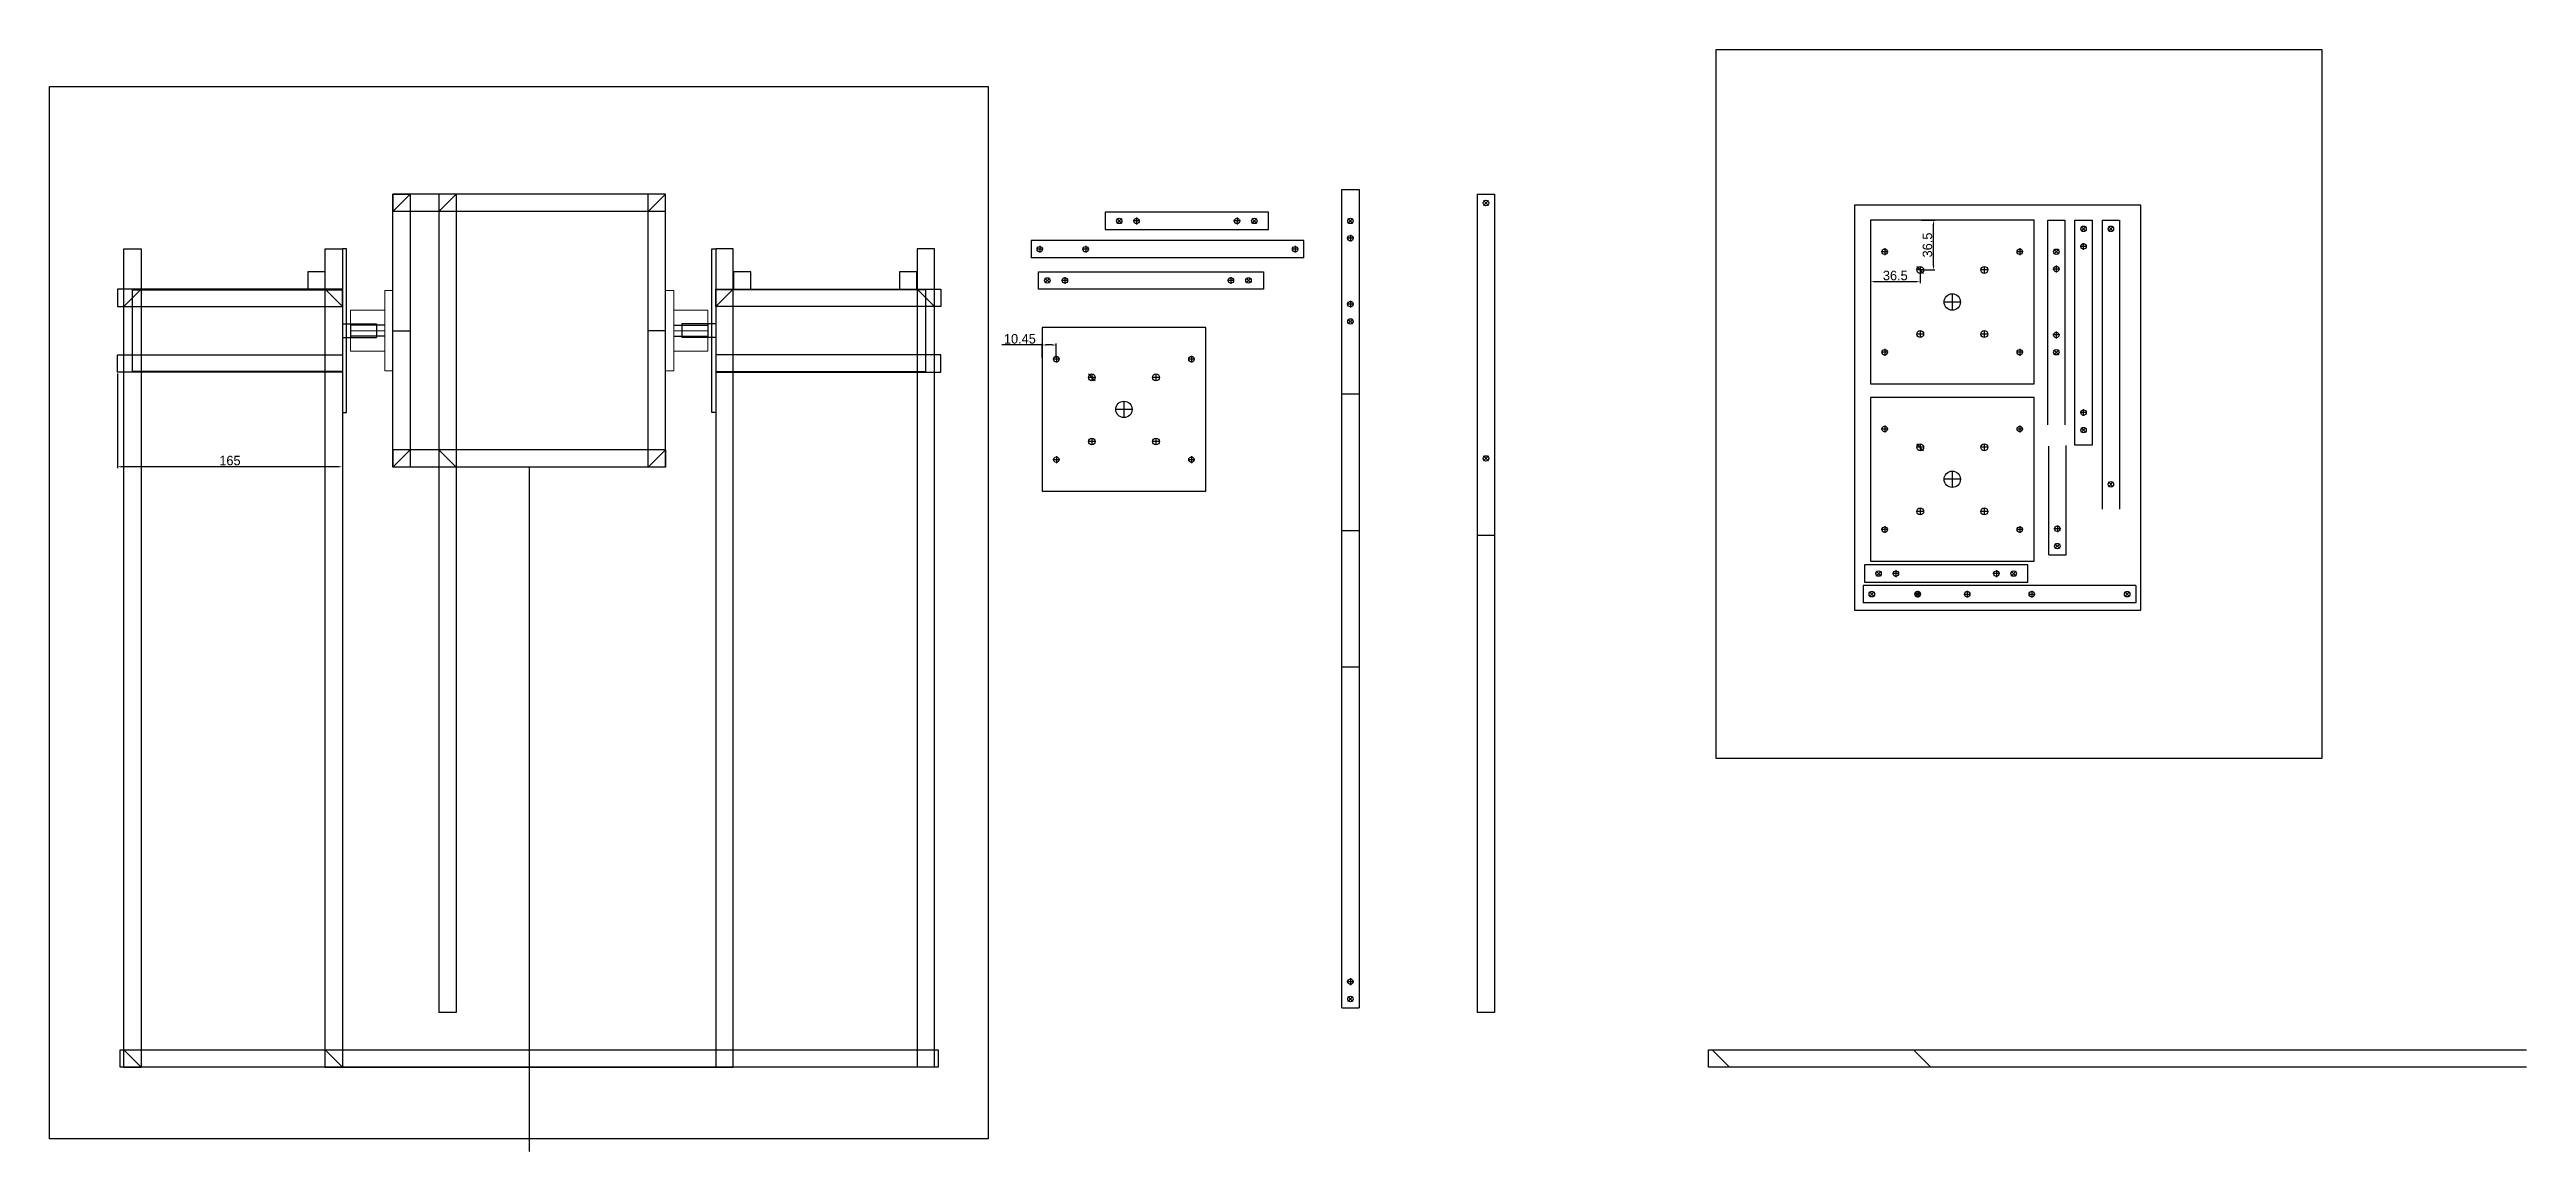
# Model space of a CAD drawing. Header units: millimetres. Extents: x -15418 to 43885, y -27590 to 23052.
# Drawn here: x 6408 to 8226, y -1861 to -1054 of the extents above; entities that cross this region are included whole.
import ezdxf

# ---------------------------------------------------------------- set-up
doc = ezdxf.new("R2010")
doc.units = ezdxf.units.MM
doc.header["$LTSCALE"] = 0.5
doc.layers.get('0').update_dxf_attribs({"lineweight": 5})
doc.layers.get('Defpoints').update_dxf_attribs({"color": 4})
doc.layers.add('Layer1', color=1, linetype='Continuous')
doc.layers.add('Layer2', color=2, linetype='Continuous')
doc.dimstyles.new('ISO-25', dxfattribs={"dimtxt": 7, "dimasz": 3, "dimexe": 1, "dimexo": 1, "dimgap": 1, "dimtad": 1, "dimtoh": 1, "dimdec": 3, "dimdsep": 46, "dimtxsty": 'Standard', "dimcen": 2.5, "dimadec": 0, "dimazin": 0, "dimtfac": 1, "dimtdec": 3, "dimtmove": 0, "dimatfit": 3, "dimfxl": 1, "dimarcsym": 1})

msp = doc.modelspace()

# ---------------------------------------------------------------- blocks, each defined once
blk = doc.blocks.new('*D349')
at = {"layer": 'Defpoints', "color": 0, "transparency": 16777216}
for p in [(7136.6, -1270.2), (7136.6, -1280.6), (7147, -1280.6)]:
    blk.add_point(p, dxfattribs=at)
at = {"layer": 'Layer2', "color": 0, "lineweight": -2, "transparency": 16777216}
for p, q in [((7136.6, -1270.2), (7107.1, -1270.2)), ((7136.6, -1279.6), (7136.6, -1269.2)), ((7144, -1270.2), (7139.6, -1270.2)), ((7147, -1279.6), (7147, -1269.2))]:
    blk.add_line(p, q, dxfattribs=at)
at = {"layer": 'Layer2', "color": 0, "transparency": 16777216}
for points in [[(7139.6, -1269.7), (7139.6, -1270.7), (7136.6, -1270.2)], [(7144, -1269.7), (7144, -1270.7), (7147, -1270.2)]]:
    blk.add_solid(points, dxfattribs=at)
at = {"layer": 'Layer2', "color": 0, "transparency": 16777216, "insert": (7120.3, -1265.7), "char_height": 7, "attachment_point": 5}
blk.add_mtext('10.45', dxfattribs=at)
blk = doc.blocks.new('*D376')
at = {"layer": 'Defpoints', "color": 0, "transparency": 16777216}
for p in [(6458.3, -1290.2), (6623.3, -1290.2), (6458.3, -1359.5)]:
    blk.add_point(p, dxfattribs=at)
at = {"layer": 'Layer2', "color": 0, "lineweight": -2, "transparency": 16777216}
for p, q in [((6458.3, -1291.2), (6458.3, -1360.5)), ((6623.3, -1291.2), (6623.3, -1360.5)), ((6620.3, -1359.5), (6461.3, -1359.5))]:
    blk.add_line(p, q, dxfattribs=at)
at = {"layer": 'Layer2', "color": 0, "transparency": 16777216}
for points in [[(6461.3, -1359), (6461.3, -1360), (6458.3, -1359.5)], [(6620.3, -1359), (6620.3, -1360), (6623.3, -1359.5)]]:
    blk.add_solid(points, dxfattribs=at)
at = {"layer": 'Layer2', "color": 0, "transparency": 16777216, "insert": (6540.8, -1355), "char_height": 7, "attachment_point": 5}
blk.add_mtext('165', dxfattribs=at)
blk = doc.blocks.new('*D350')
at = {"layer": 'Defpoints', "color": 0, "transparency": 16777216}
for p in [(7744.3, -1215.2), (7780.8, -1215.2), (7744.3, -1223.8)]:
    blk.add_point(p, dxfattribs=at)
at = {"layer": 'Layer2', "color": 0, "lineweight": -2, "transparency": 16777216}
for p, q in [((7744.3, -1216.2), (7744.3, -1224.8)), ((7780.8, -1216.2), (7780.8, -1224.8)), ((7777.8, -1223.8), (7747.3, -1223.8))]:
    blk.add_line(p, q, dxfattribs=at)
at = {"layer": 'Layer2', "color": 0, "transparency": 16777216}
for points in [[(7747.3, -1223.3), (7747.3, -1224.3), (7744.3, -1223.8)], [(7777.8, -1223.3), (7777.8, -1224.3), (7780.8, -1223.8)]]:
    blk.add_solid(points, dxfattribs=at)
at = {"layer": 'Layer2', "color": 0, "transparency": 16777216, "insert": (7762.5, -1219.3), "char_height": 7, "attachment_point": 5}
blk.add_mtext('36.5', dxfattribs=at)
blk = doc.blocks.new('*D351')
at = {"layer": 'Defpoints', "color": 0, "transparency": 16777216}
for p in [(7780.8, -1178.7), (7790.6, -1178.7), (7780.8, -1215.2)]:
    blk.add_point(p, dxfattribs=at)
at = {"layer": 'Layer2', "color": 0, "lineweight": -2, "transparency": 16777216}
for p, q in [((7781.8, -1178.7), (7791.6, -1178.7)), ((7790.6, -1212.2), (7790.6, -1181.7)), ((7781.8, -1215.2), (7791.6, -1215.2))]:
    blk.add_line(p, q, dxfattribs=at)
at = {"layer": 'Layer2', "color": 0, "transparency": 16777216}
for points in [[(7790.1, -1181.7), (7791.1, -1181.7), (7790.6, -1178.7)], [(7790.1, -1212.2), (7791.1, -1212.2), (7790.6, -1215.2)]]:
    blk.add_solid(points, dxfattribs=at)
at = {"layer": 'Layer2', "color": 0, "transparency": 16777216, "insert": (7786.1, -1196.9), "char_height": 7, "attachment_point": 5, "rotation": 90}
blk.add_mtext('36.5', dxfattribs=at)

# ---------------------------------------------------------------- dimensions: what is measured, and where the dimension line sits
at = {"layer": 'Layer2', "transparency": 33554661}
dim = msp.add_linear_dim(base=(7790.568, -1178.6879), p1=(7780.775, -1215.1879), p2=(7780.775, -1178.6879), angle=90, dimstyle='ISO-25', dxfattribs=at)
dim.commit()
dim.dimension.update_dxf_attribs({"geometry": '*D351', "text_midpoint": (7786.068, -1196.9379)})
for base, p1, p2, picture, middle in [((7744.275, -1223.773), (7780.775, -1215.1879), (7744.275, -1215.1879), '*D350', (7762.525, -1219.273)), ((7136.5983, -1270.2234), (7147.0483, -1280.6074), (7136.5983, -1280.6074), '*D349', (7120.3483, -1265.7234)), ((6458.3445, -1359.4602), (6623.3445, -1290.2102), (6458.3445, -1290.2102), '*D376', (6540.8445, -1354.9602))]:
    dim = msp.add_linear_dim(base=base, p1=p1, p2=p2, dimstyle='ISO-25', dxfattribs=at)
    dim.commit()
    dim.dimension.update_dxf_attribs({"geometry": picture, "text_midpoint": middle})

# ---------------------------------------------------------------- linework, layer by layer
at = {"transparency": 33554661}
for p, q in [((6654.3445, -1289.2102), (6654.3445, -1230.2102)), ((6654.3445, -1230.2102), (6660.3445, -1230.2102)), ((6660.3445, -1230.2102), (6660.3445, -1289.2102)), ((6860.3445, -1230.2102), (6860.3445, -1289.2102)), ((6866.3445, -1230.2102), (6860.3445, -1230.2102)), ((6866.3445, -1289.2102), (6866.3445, -1230.2102)), ((6629.3445, -1274.7102), (6629.3445, -1244.7102)), ((6654.3445, -1244.7102), (6629.3445, -1244.7102)), ((6866.3445, -1244.7102), (6891.3445, -1244.7102)), ((6891.3445, -1274.7102), (6891.3445, -1244.7102)), ((6654.3445, -1259.7102), (6629.3445, -1259.7102)), ((6866.3445, -1259.7102), (6891.3445, -1259.7102)), ((6654.3445, -1274.7102), (6629.3445, -1274.7102)), ((6660.3445, -1289.2102), (6654.3445, -1289.2102)), ((6860.3445, -1289.2102), (6866.3445, -1289.2102)), ((6866.3445, -1274.7102), (6891.3445, -1274.7102))]:
    msp.add_line(p, q, dxfattribs=at)
at = {"layer": 'Layer1', "transparency": 33554661}
for p, q in [((6660.3445, -1359.7102), (6660.3445, -1159.7102)), ((6660.3445, -1159.7102), (6673.0445, -1159.7102)), ((6860.3445, -1159.7102), (6660.3445, -1159.7102)), ((6660.3445, -1159.7102), (6660.3445, -1172.4102)), ((6660.3445, -1172.4102), (6673.0445, -1159.7102)), ((6673.0445, -1159.7102), (6673.0445, -1359.7102)), ((6693.9945, -1159.7102), (6693.9945, -1759.7102)), ((6693.9945, -1172.4102), (6706.6945, -1159.7102)), ((6706.6945, -1159.7102), (6706.6945, -1759.7102)), ((6860.3445, -1159.7102), (6847.6445, -1159.7102)), ((6847.6445, -1359.7102), (6847.6445, -1159.7102)), ((6847.6445, -1172.4102), (6860.3445, -1159.7102)), ((6860.3445, -1359.7102), (6860.3445, -1159.7102)), ((6860.3445, -1172.4102), (6860.3445, -1159.7102)), ((7356.417, -1756.099), (7356.417, -1156.099)), ((7356.417, -1156.099), (7369.117, -1156.099)), ((7369.117, -1156.099), (7369.117, -1756.099)), ((7455.8669, -1159.7102), (7455.8669, -1759.7102)), ((7455.8669, -1159.7102), (7468.5669, -1159.7102)), ((7468.5669, -1159.7102), (7468.5669, -1759.7102)), ((6860.3445, -1172.4102), (6660.3445, -1172.4102)), ((7302.7499, -1172.899), (7182.7499, -1172.899)), ((7182.7499, -1172.899), (7182.7499, -1185.599)), ((7191.4322, -1177.4812), (7194.9677, -1181.0168)), ((7194.9677, -1177.4812), (7191.4322, -1181.0168)), ((7208.3999, -1179.249), (7203.3999, -1179.249)), ((7205.8999, -1176.749), (7205.8999, -1181.749)), ((7282.0999, -1179.249), (7277.0999, -1179.249)), ((7279.5999, -1176.749), (7279.5999, -1181.749)), ((7290.5322, -1177.4812), (7294.0677, -1181.0168)), ((7294.0677, -1177.4812), (7290.5322, -1181.0168)), ((7302.7499, -1185.599), (7302.7499, -1172.899)), ((7360.9992, -1177.4812), (7364.5348, -1181.0168)), ((7364.5348, -1177.4812), (7360.9992, -1181.0168)), ((7460.4491, -1164.2924), (7463.9847, -1167.8279)), ((7463.9847, -1164.2924), (7460.4491, -1167.8279)), ((7732.557, -1167.7345), (7732.557, -1464.7345)), ((7942.557, -1167.7345), (7732.557, -1167.7345)), ((7744.275, -1178.6879), (7744.275, -1298.6879)), ((7864.275, -1178.6879), (7744.275, -1178.6879)), ((7864.275, -1298.6879), (7864.275, -1178.6879)), ((7874.275, -1328.6879), (7874.275, -1178.6879)), ((7874.275, -1178.6879), (7886.975, -1178.6879)), ((7886.975, -1178.6879), (7886.975, -1328.6879)), ((7894.275, -1343.6879), (7894.275, -1178.6879)), ((7894.275, -1178.6879), (7906.975, -1178.6879)), ((7906.975, -1178.6879), (7906.975, -1343.6879)), ((7914.275, -1178.6879), (7926.975, -1178.6879)), ((7914.275, -1178.6879), (7914.275, -1390.5622)), ((7926.975, -1178.6879), (7926.975, -1390.5622)), ((7942.557, -1464.7345), (7942.557, -1167.7345)), ((7328.5641, -1193.6642), (7128.5641, -1193.6642)), ((7128.5641, -1193.6642), (7128.5641, -1206.3642)), ((7134.9141, -1197.5142), (7134.9141, -1202.5142)), ((7168.5641, -1197.5142), (7168.5641, -1202.5142)), ((7182.7499, -1185.599), (7302.7499, -1185.599)), ((7322.2141, -1197.5142), (7322.2141, -1202.5142)), ((7328.5641, -1206.3642), (7328.5641, -1193.6642)), ((7365.267, -1191.949), (7360.267, -1191.949)), ((7362.767, -1189.449), (7362.767, -1194.449)), ((7903.125, -1197.9379), (7898.125, -1197.9379)), ((7902.3927, -1183.2702), (7898.8572, -1186.8057)), ((7902.3927, -1186.8057), (7898.8572, -1183.2702)), ((7900.625, -1200.4379), (7900.625, -1195.4379)), ((7918.8572, -1183.2702), (7922.3927, -1186.8057)), ((7922.3927, -1183.2702), (7918.8572, -1186.8057)), ((6463.0445, -1799.7102), (6463.0445, -1199.7102)), ((6463.0445, -1199.7102), (6475.7445, -1199.7102)), ((6475.7445, -1199.7102), (6475.7445, -1799.7102)), ((6597.9445, -1216.5102), (6597.9445, -1229.2102)), ((6610.6445, -1216.5102), (6597.9445, -1216.5102)), ((6610.6445, -1799.7102), (6610.6445, -1199.7102)), ((6610.6445, -1199.7102), (6623.3445, -1199.7102)), ((6610.6445, -1229.2102), (6610.6445, -1216.5102)), ((6623.3445, -1199.7102), (6623.3445, -1319.7102)), ((6626.3445, -1199.7102), (6623.3445, -1199.7102)), ((6623.3445, -1199.7102), (6623.3445, -1799.7102)), ((6626.3445, -1319.7102), (6626.3445, -1199.7102)), ((6894.3445, -1319.7102), (6894.3445, -1199.7102)), ((6894.3445, -1199.7102), (6897.3445, -1199.7102)), ((6897.3445, -1199.7102), (6897.3445, -1319.7102)), ((6897.3445, -1199.7102), (6897.3445, -1799.7102)), ((6910.0445, -1199.7102), (6897.3445, -1199.7102)), ((6910.0445, -1799.7102), (6910.0445, -1199.7102)), ((6910.2445, -1216.5102), (6910.2445, -1229.2102)), ((6922.9445, -1216.5102), (6910.2445, -1216.5102)), ((6922.9445, -1229.2102), (6922.9445, -1216.5102)), ((7032.0445, -1216.5102), (7032.0445, -1229.2102)), ((7044.7445, -1216.5102), (7032.0445, -1216.5102)), ((7044.7445, -1229.2102), (7044.7445, -1216.5102)), ((7044.9445, -1199.7102), (7044.9445, -1799.7102)), ((7057.6445, -1199.7102), (7044.9445, -1199.7102)), ((7057.6445, -1799.7102), (7057.6445, -1199.7102)), ((7328.5641, -1206.3642), (7128.5641, -1206.3642)), ((7137.4141, -1200.0142), (7132.4141, -1200.0142)), ((7134.0505, -1216.5102), (7299.0505, -1216.5102)), ((7134.0505, -1229.2102), (7134.0505, -1216.5102)), ((7171.0641, -1200.0142), (7166.0641, -1200.0142)), ((7299.0505, -1216.5102), (7299.0505, -1229.2102)), ((7324.7141, -1200.0142), (7319.7141, -1200.0142)), ((7757.225, -1201.8379), (7752.225, -1201.8379)), ((7754.725, -1199.3379), (7754.725, -1204.3379)), ((7783.275, -1215.1879), (7778.275, -1215.1879)), ((7780.775, -1212.6879), (7780.775, -1217.6879)), ((7830.275, -1215.1879), (7825.275, -1215.1879)), ((7827.775, -1212.6879), (7827.775, -1217.6879)), ((7856.325, -1201.8379), (7851.325, -1201.8379)), ((7853.825, -1199.3379), (7853.825, -1204.3379)), ((7883.125, -1214.5379), (7878.125, -1214.5379)), ((7878.8572, -1200.0702), (7882.3927, -1203.6057)), ((7882.3927, -1200.0702), (7878.8572, -1203.6057)), ((7880.625, -1212.0379), (7880.625, -1217.0379)), ((6623.3445, -1229.2102), (6458.3445, -1229.2102)), ((6458.3445, -1229.2102), (6458.3445, -1241.9102)), ((6475.7445, -1229.2102), (6463.0445, -1241.9102)), ((6597.9445, -1229.2102), (6610.6445, -1229.2102)), ((6610.6445, -1229.2102), (6623.3445, -1241.9102)), ((6623.3445, -1241.9102), (6623.3445, -1229.2102)), ((6897.3445, -1229.2102), (7062.3445, -1229.2102)), ((6897.3445, -1241.9102), (6897.3445, -1229.2102)), ((6910.0445, -1229.2102), (6897.3445, -1241.9102)), ((6910.2445, -1229.2102), (6922.9445, -1229.2102)), ((7032.0445, -1229.2102), (7044.7445, -1229.2102)), ((7044.9445, -1229.2102), (7057.6445, -1241.9102)), ((7062.3445, -1229.2102), (7062.3445, -1241.9102)), ((7299.0505, -1229.2102), (7134.0505, -1229.2102)), ((7138.6327, -1221.0924), (7142.1682, -1224.6279)), ((7142.1682, -1221.0924), (7138.6327, -1224.6279)), ((7155.8005, -1222.8602), (7150.8005, -1222.8602)), ((7153.3005, -1220.3602), (7153.3005, -1225.3602)), ((7277.6005, -1222.8602), (7272.6005, -1222.8602)), ((7275.1005, -1220.3602), (7275.1005, -1225.3602)), ((7286.2327, -1221.0924), (7289.7682, -1224.6279)), ((7289.7682, -1221.0924), (7286.2327, -1224.6279)), ((7804.275, -1232.6879), (7804.275, -1244.6879)), ((6458.3445, -1241.9102), (6623.3445, -1241.9102)), ((7062.3445, -1241.9102), (6897.3445, -1241.9102)), ((7365.267, -1240.249), (7360.267, -1240.249)), ((7360.9992, -1251.1812), (7364.5348, -1254.7168)), ((7364.5348, -1251.1812), (7360.9992, -1254.7168)), ((7362.767, -1237.749), (7362.767, -1242.749)), ((7810.275, -1238.6879), (7798.275, -1238.6879)), ((6629.3445, -1254.7102), (6629.3445, -1264.7102)), ((6660.3445, -1259.7102), (6673.0445, -1259.7102)), ((6860.3445, -1259.7102), (6847.6445, -1259.7102)), ((6891.3445, -1254.7102), (6891.3445, -1264.7102)), ((7136.5983, -1257.4574), (7136.5983, -1377.4574)), ((7256.5983, -1257.4574), (7136.5983, -1257.4574)), ((7256.5983, -1377.4574), (7256.5983, -1257.4574)), ((7783.275, -1262.1879), (7778.275, -1262.1879)), ((7780.775, -1259.6879), (7780.775, -1264.6879)), ((7830.275, -1262.1879), (7825.275, -1262.1879)), ((7827.775, -1259.6879), (7827.775, -1264.6879)), ((7883.125, -1262.8379), (7878.125, -1262.8379)), ((7880.625, -1260.3379), (7880.625, -1265.3379)), ((6458.3445, -1290.2102), (6458.3445, -1277.5102)), ((6458.3445, -1277.5102), (6623.3445, -1277.5102)), ((6623.3445, -1277.5102), (6623.3445, -1290.2102)), ((7062.3445, -1277.5102), (6897.3445, -1277.5102)), ((6897.3445, -1277.5102), (6897.3445, -1290.2102)), ((7062.3445, -1290.2102), (7062.3445, -1277.5102)), ((7149.5483, -1280.6074), (7144.5483, -1280.6074)), ((7147.0483, -1278.1074), (7147.0483, -1283.1074)), ((7248.6483, -1280.6074), (7243.6483, -1280.6074)), ((7246.1483, -1278.1074), (7246.1483, -1283.1074)), ((7757.225, -1275.5379), (7752.225, -1275.5379)), ((7754.725, -1273.0379), (7754.725, -1278.0379)), ((7856.325, -1275.5379), (7851.325, -1275.5379)), ((7853.825, -1273.0379), (7853.825, -1278.0379)), ((7878.8572, -1273.7702), (7882.3927, -1277.3057)), ((7882.3927, -1273.7702), (7878.8572, -1277.3057)), ((6623.3445, -1290.2102), (6458.3445, -1290.2102)), ((6897.3445, -1290.2102), (7062.3445, -1290.2102)), ((7175.5983, -1293.9574), (7170.5983, -1293.9574)), ((7173.0983, -1291.4574), (7173.0983, -1296.4574)), ((7222.5983, -1293.9574), (7217.5983, -1293.9574)), ((7220.0983, -1291.4574), (7220.0983, -1296.4574)), ((7356.417, -1306.099), (7369.117, -1306.099)), ((7744.275, -1298.6879), (7864.275, -1298.6879)), ((6623.3445, -1319.7102), (6626.3445, -1319.7102)), ((6897.3445, -1319.7102), (6894.3445, -1319.7102)), ((7202.5983, -1317.4574), (7190.5983, -1317.4574)), ((7196.5983, -1311.4574), (7196.5983, -1323.4574)), ((7744.275, -1308.6879), (7744.275, -1428.6879)), ((7864.275, -1308.6879), (7744.275, -1308.6879)), ((7864.275, -1428.6879), (7864.275, -1308.6879)), ((7903.125, -1319.7379), (7898.125, -1319.7379)), ((7900.625, -1322.2379), (7900.625, -1317.2379)), ((7175.5983, -1340.9574), (7170.5983, -1340.9574)), ((7173.0983, -1338.4574), (7173.0983, -1343.4574)), ((7222.5983, -1340.9574), (7217.5983, -1340.9574)), ((7220.0983, -1338.4574), (7220.0983, -1343.4574)), ((7757.225, -1331.8379), (7752.225, -1331.8379)), ((7754.725, -1329.3379), (7754.725, -1334.3379)), ((7780.775, -1342.6879), (7780.775, -1347.6879)), ((7827.775, -1342.6879), (7827.775, -1347.6879)), ((7856.325, -1331.8379), (7851.325, -1331.8379)), ((7853.825, -1329.3379), (7853.825, -1334.3379)), ((7875.0538, -1424.0152), (7875.0538, -1344.3848)), ((7887.7538, -1424.0152), (7887.7538, -1343.8464)), ((7906.975, -1343.6879), (7894.275, -1343.6879)), ((7902.3927, -1330.8702), (7898.8572, -1334.4057)), ((7902.3927, -1334.4057), (7898.8572, -1330.8702)), ((6860.3445, -1347.0102), (6660.3445, -1347.0102)), ((6660.3445, -1347.0102), (6660.3445, -1359.7102)), ((6660.3445, -1359.7102), (6673.0445, -1347.0102)), ((6860.3445, -1359.7102), (6660.3445, -1359.7102)), ((6693.9945, -1347.0102), (6706.6945, -1359.7102)), ((6760.3445, -1359.7102), (6760.3445, -1861.4686)), ((6847.6445, -1359.7102), (6860.3445, -1347.0102)), ((6860.3445, -1359.7102), (6847.6445, -1359.7102)), ((6860.3445, -1347.0102), (6860.3445, -1359.7102)), ((7149.5483, -1354.3074), (7144.5483, -1354.3074)), ((7147.0483, -1351.8074), (7147.0483, -1356.8074)), ((7248.6483, -1354.3074), (7243.6483, -1354.3074)), ((7246.1483, -1351.8074), (7246.1483, -1356.8074)), ((7460.4491, -1351.5924), (7463.9847, -1355.1279)), ((7463.9847, -1351.5924), (7460.4491, -1355.1279)), ((7783.275, -1345.1879), (7778.275, -1345.1879)), ((7804.275, -1362.6879), (7804.275, -1374.6879)), ((7830.275, -1345.1879), (7825.275, -1345.1879)), ((7136.5983, -1377.4574), (7256.5983, -1377.4574)), ((7810.275, -1368.6879), (7798.275, -1368.6879)), ((7918.8572, -1370.5702), (7922.3927, -1374.1057)), ((7922.3927, -1370.5702), (7918.8572, -1374.1057)), ((7783.275, -1392.1879), (7778.275, -1392.1879)), ((7780.775, -1389.6879), (7780.775, -1394.6879)), ((7830.275, -1392.1879), (7825.275, -1392.1879)), ((7827.775, -1389.6879), (7827.775, -1394.6879)), ((7356.417, -1406.099), (7369.117, -1406.099)), ((7455.8669, -1409.7102), (7468.5669, -1409.7102)), ((7757.225, -1405.5379), (7752.225, -1405.5379)), ((7754.725, -1403.0379), (7754.725, -1408.0379)), ((7856.325, -1405.5379), (7851.325, -1405.5379)), ((7853.825, -1403.0379), (7853.825, -1408.0379)), ((7883.9038, -1404.9652), (7878.9038, -1404.9652)), ((7879.636, -1415.8975), (7883.1716, -1419.433)), ((7883.1716, -1415.8975), (7879.636, -1419.433)), ((7881.4038, -1402.4652), (7881.4038, -1407.4652)), ((7859.7897, -1431.461), (7739.7897, -1431.461)), ((7739.7897, -1431.461), (7739.7897, -1444.161)), ((7744.275, -1428.6879), (7864.275, -1428.6879)), ((7762.9397, -1435.311), (7762.9397, -1440.311)), ((7836.6397, -1435.311), (7836.6397, -1440.311)), ((7859.7897, -1444.161), (7859.7897, -1431.461)), ((7875.0538, -1424.0152), (7887.7538, -1424.0152)), ((7938.9357, -1446.5523), (7738.9357, -1446.5523)), ((7738.9357, -1446.5523), (7738.9357, -1459.2523)), ((7751.6357, -1446.5523), (7738.9357, -1446.5523)), ((7739.7897, -1444.161), (7859.7897, -1444.161)), ((7743.5179, -1454.6701), (7747.0534, -1451.1346)), ((7743.5179, -1451.1346), (7747.0534, -1454.6701)), ((7748.4719, -1436.0432), (7752.0074, -1439.5787)), ((7752.0074, -1436.0432), (7748.4719, -1439.5787)), ((7765.4397, -1437.811), (7760.4397, -1437.811)), ((7781.4357, -1452.9023), (7776.4357, -1452.9023)), ((7777.1679, -1454.6701), (7780.7034, -1451.1346)), ((7777.1679, -1451.1346), (7780.7034, -1454.6701)), ((7778.9357, -1450.4023), (7778.9357, -1455.4023)), ((7812.7557, -1452.9023), (7817.7557, -1452.9023)), ((7815.2557, -1450.4023), (7815.2557, -1455.4023)), ((7839.1397, -1437.811), (7834.1397, -1437.811)), ((7847.5719, -1436.0432), (7851.1074, -1439.5787)), ((7851.1074, -1436.0432), (7847.5719, -1439.5787)), ((7860.1157, -1452.9023), (7865.1157, -1452.9023)), ((7862.6157, -1450.4023), (7862.6157, -1455.4023)), ((7930.8179, -1454.6701), (7934.3534, -1451.1346)), ((7930.8179, -1451.1346), (7934.3534, -1454.6701)), ((7938.9357, -1446.5523), (7938.9357, -1459.2523)), ((7732.557, -1464.7345), (7942.557, -1464.7345)), ((7938.9357, -1459.2523), (7738.9357, -1459.2523)), ((7356.417, -1506.099), (7369.117, -1506.099)), ((7365.267, -1737.049), (7360.267, -1737.049)), ((7362.767, -1734.549), (7362.767, -1739.549)), ((6706.6945, -1759.7102), (6693.9945, -1759.7102)), ((7356.417, -1756.099), (7369.117, -1756.099)), ((7360.9992, -1747.9812), (7364.5348, -1751.5168)), ((7364.5348, -1747.9812), (7360.9992, -1751.5168)), ((7468.5669, -1759.7102), (7455.8669, -1759.7102)), ((6460.3445, -1787.0102), (7060.3445, -1787.0102)), ((6460.3445, -1799.7102), (6460.3445, -1787.0102)), ((6463.0445, -1787.0102), (6475.7445, -1799.7102)), ((6610.6445, -1787.0102), (6623.3445, -1799.7102)), ((7060.3445, -1787.0102), (7060.3445, -1799.7102)), ((7625.5138, -1787.0102), (8225.5138, -1787.0102)), ((7625.5138, -1799.7102), (7625.5138, -1787.0102)), ((7628.2138, -1787.0102), (7640.9138, -1799.7102)), ((7775.8138, -1787.0102), (7788.5138, -1799.7102)), ((7060.3445, -1799.7102), (6460.3445, -1799.7102)), ((6463.0445, -1799.7102), (6475.7445, -1799.7102)), ((6610.6445, -1799.7102), (6623.3445, -1799.7102)), ((6623.3445, -1799.7102), (6897.3445, -1799.7102)), ((6897.3445, -1799.7102), (6910.0445, -1799.7102)), ((7057.6445, -1799.7102), (7044.9445, -1799.7102)), ((8225.5138, -1799.7102), (7625.5138, -1799.7102))]:
    msp.add_line(p, q, dxfattribs=at)
for centre, radius in [((7193.1999, -1179.249), 2), ((7205.8999, -1179.249), 2), ((7279.5999, -1179.249), 2), ((7292.2999, -1179.249), 2), ((7362.767, -1179.249), 2), ((7462.2169, -1166.0602), 2), ((7134.9141, -1200.0142), 2), ((7168.5641, -1200.0142), 2), ((7322.2141, -1200.0142), 2), ((7362.767, -1191.949), 2), ((7900.625, -1185.0379), 2), ((7900.625, -1197.9379), 2), ((7920.625, -1185.0379), 2), ((7754.725, -1201.8379), 2), ((7853.825, -1201.8379), 2), ((7880.625, -1201.8379), 2), ((7880.625, -1214.5379), 2), ((7140.4005, -1222.8602), 2), ((7153.3005, -1222.8602), 2), ((7275.1005, -1222.8602), 2), ((7288.0005, -1222.8602), 2), ((7804.275, -1238.6879), 6), ((7362.767, -1240.249), 2), ((7362.767, -1252.949), 2), ((7880.625, -1262.8379), 2), ((7147.0483, -1280.6074), 2), ((7246.1483, -1280.6074), 2), ((7754.725, -1275.5379), 2), ((7853.825, -1275.5379), 2), ((7880.625, -1275.5379), 2), ((7196.5983, -1317.4574), 6), ((7900.625, -1319.7379), 2), ((7754.725, -1331.8379), 2), ((7853.825, -1331.8379), 2), ((7900.625, -1332.6379), 2), ((7147.0483, -1354.3074), 2), ((7246.1483, -1354.3074), 2), ((7462.2169, -1353.3602), 2), ((7804.275, -1368.6879), 6), ((7920.625, -1372.3379), 2), ((7754.725, -1405.5379), 2), ((7853.825, -1405.5379), 2), ((7881.4038, -1404.9652), 2), ((7881.4038, -1417.6652), 2), ((7745.2857, -1452.9023), 2), ((7750.2397, -1437.811), 2), ((7762.9397, -1437.811), 2), ((7778.9357, -1452.9023), 2), ((7815.2557, -1452.9023), 2), ((7836.6397, -1437.811), 2), ((7849.3397, -1437.811), 2), ((7862.6157, -1452.9023), 2), ((7932.5857, -1452.9023), 2), ((7362.767, -1737.049), 2), ((7362.767, -1749.749), 2)]:
    msp.add_circle(centre, radius, dxfattribs=at)
at = {"layer": 'Layer2', "transparency": 33554661}
for p, q in [((7778.275, -1212.6879), (7783.275, -1217.6879)), ((6469.3445, -1289.7102), (6469.3445, -1229.7102)), ((6469.3445, -1229.7102), (6623.3445, -1229.7102)), ((6623.3445, -1229.7102), (6623.3445, -1289.7102)), ((6897.3445, -1229.7102), (6897.3445, -1289.7102)), ((7051.3445, -1229.7102), (6897.3445, -1229.7102)), ((7051.3445, -1289.7102), (7051.3445, -1229.7102)), ((6623.3445, -1254.7102), (6648.3445, -1254.7102)), ((6623.3445, -1264.7102), (6648.3445, -1264.7102)), ((6654.3445, -1255.7102), (6629.3445, -1255.7102)), ((6654.3445, -1263.7102), (6629.3445, -1263.7102)), ((6648.3445, -1254.7102), (6648.3445, -1264.7102)), ((6866.3445, -1255.7102), (6891.3445, -1255.7102)), ((6866.3445, -1263.7102), (6891.3445, -1263.7102)), ((6897.3445, -1254.7102), (6872.3445, -1254.7102)), ((6872.3445, -1254.7102), (6872.3445, -1264.7102)), ((6897.3445, -1264.7102), (6872.3445, -1264.7102)), ((6623.3445, -1289.7102), (6469.3445, -1289.7102)), ((6897.3445, -1289.7102), (7051.3445, -1289.7102)), ((7170.5983, -1291.4574), (7175.5983, -1296.4574)), ((7778.275, -1342.6879), (7783.275, -1347.6879))]:
    msp.add_line(p, q, dxfattribs=at)
for points in [[(7630.9664, -1053.6101), (8075.5153, -1053.6101), (8075.5153, -1573.4123), (7630.9664, -1573.4123)], [(6408.4582, -1080.6831), (7096.9664, -1080.6831), (7096.9664, -1852.2647), (6408.4582, -1852.2647)]]:
    msp.add_lwpolyline(points, close=True, dxfattribs=at)
for centre in [(7780.775, -1215.1879), (7827.775, -1215.1879), (7780.775, -1262.1879), (7827.775, -1262.1879), (7173.0983, -1293.9574), (7220.0983, -1293.9574), (7173.0983, -1340.9574), (7220.0983, -1340.9574), (7780.775, -1345.1879), (7827.775, -1345.1879), (7780.775, -1392.1879), (7827.775, -1392.1879)]:
    msp.add_circle(centre, 2.5, dxfattribs=at)

msp.set_redraw_order([(e.dxf.handle, doc.entitydb.next_handle()) for e in msp.query("TEXT MTEXT ATTDEF DIMENSION ARC_DIMENSION")])  # texts and dimensions are drawn at this point

doc.saveas('drawing.dxf')
